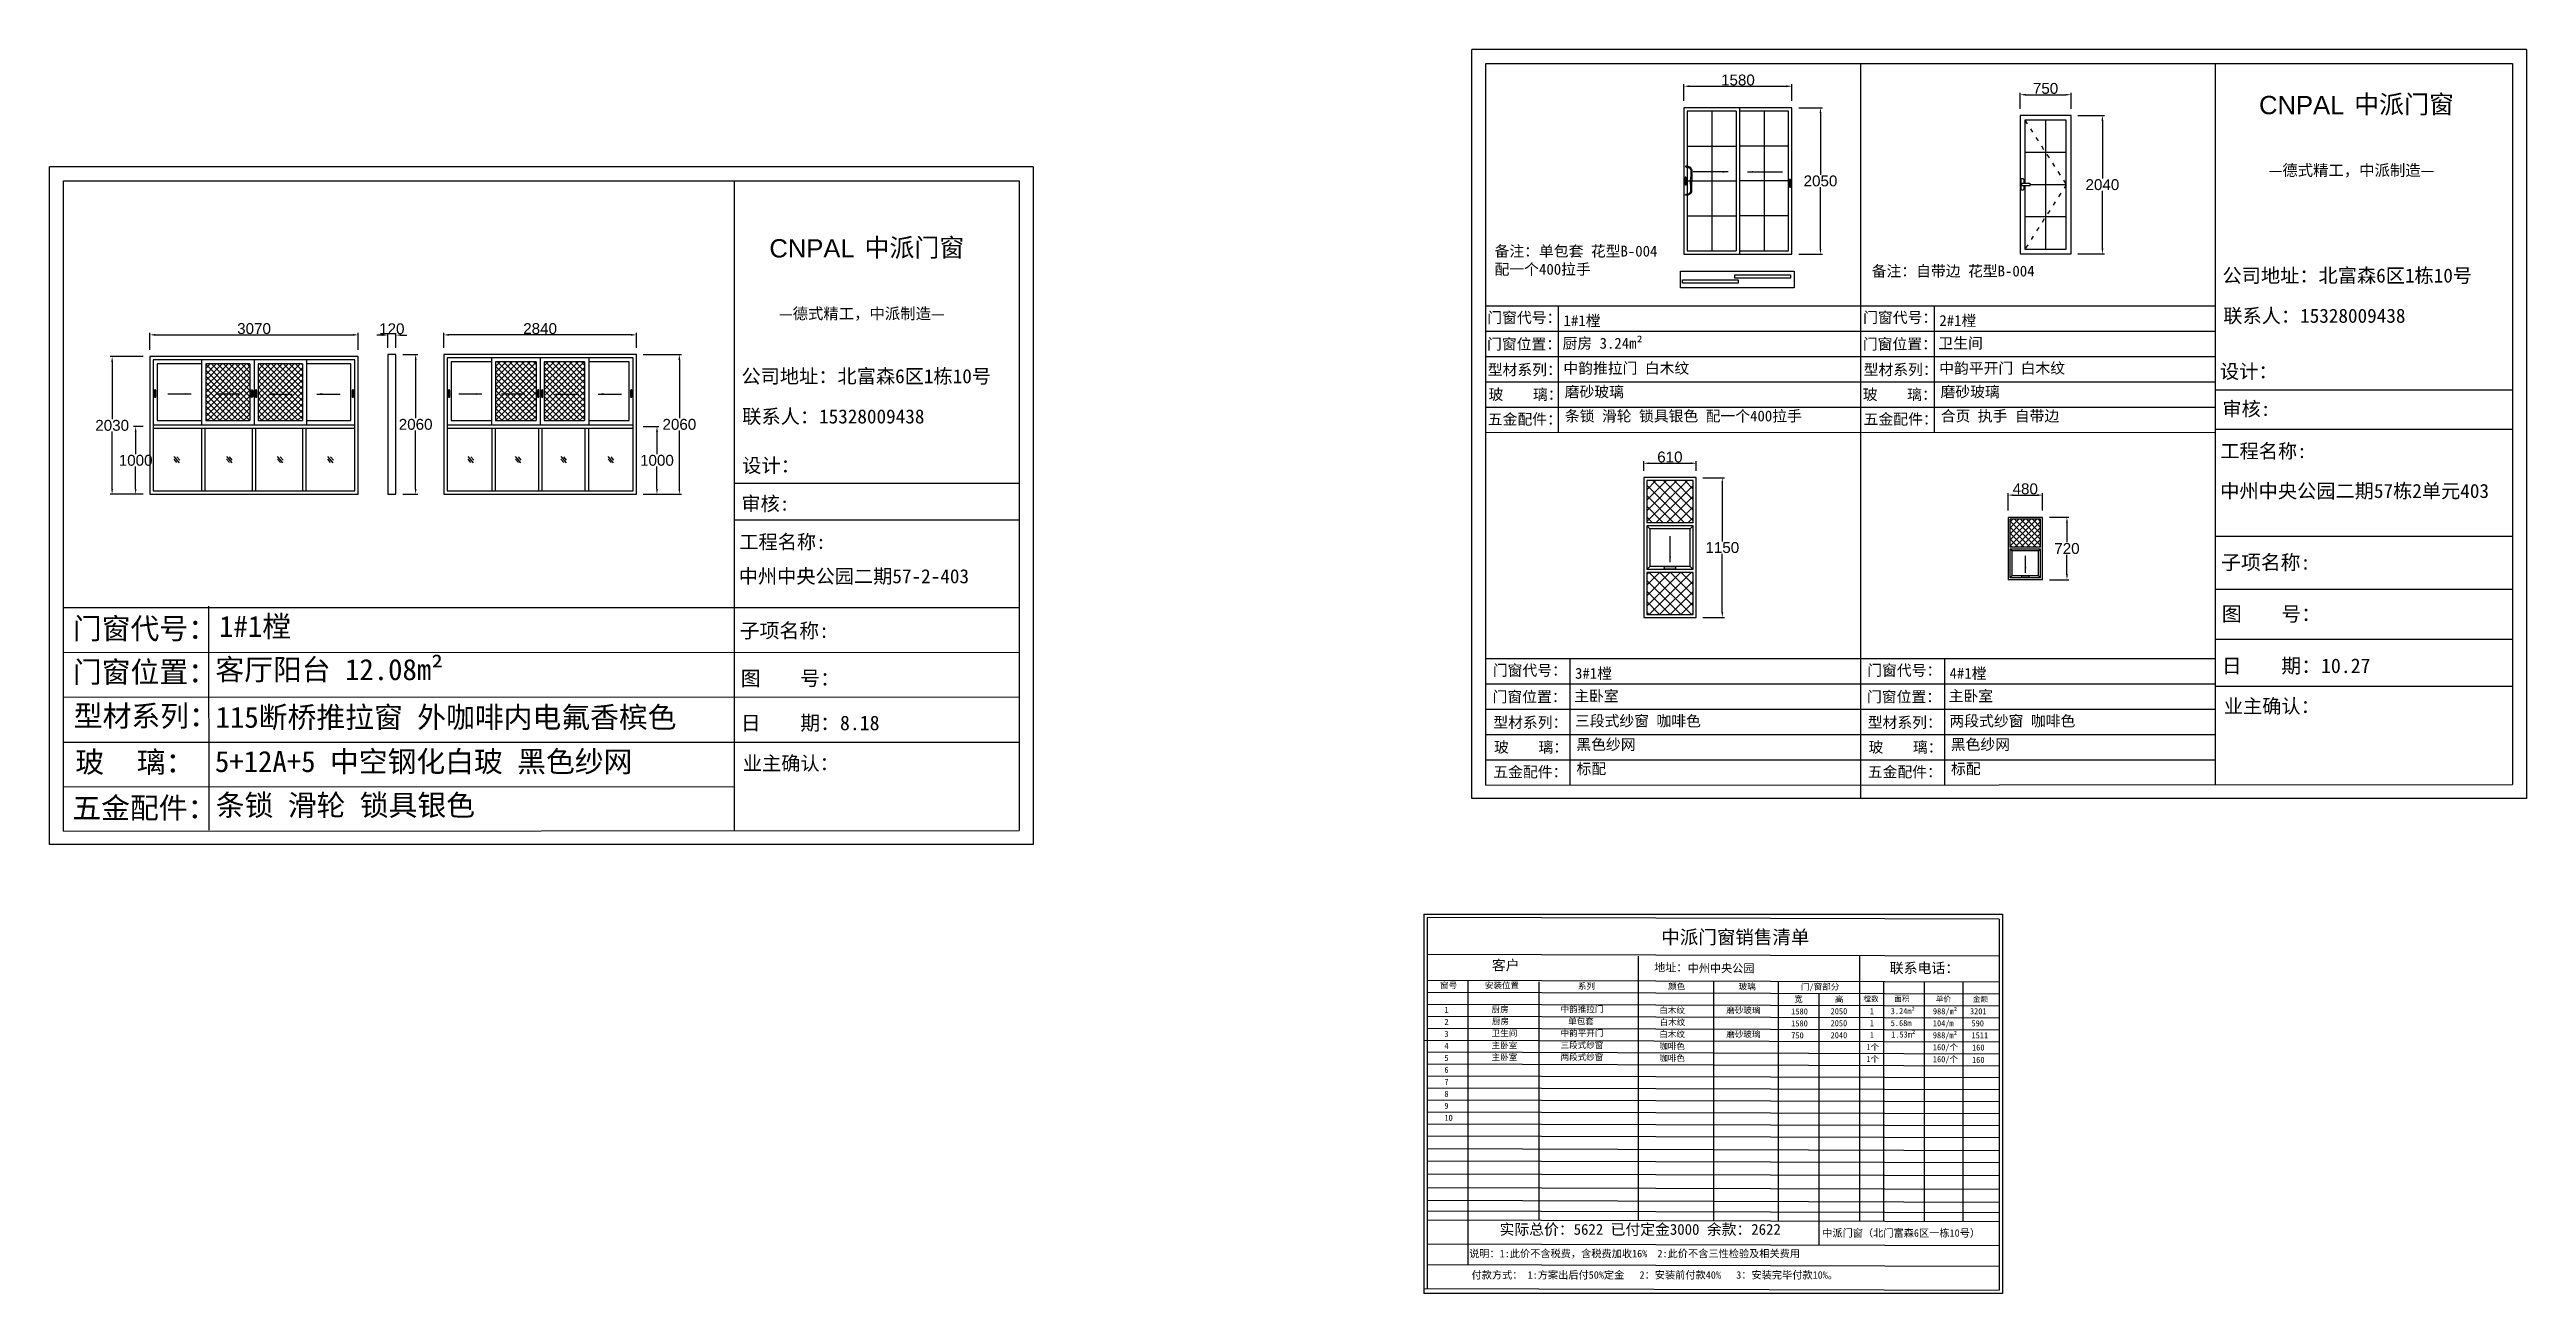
# Model space of a CAD drawing. Header units: inches. Extents: x -138455 to 599497, y -747149 to 13167.
# Drawn here: x 541178 to 577659, y -301930 to -283601 of the extents above; entities that cross this region are included whole.
import ezdxf

# ---------------------------------------------------------------- set-up
doc = ezdxf.new("R2010")
doc.units = ezdxf.units.IN
doc.header["$MEASUREMENT"] = 0
doc.header["$PDMODE"] = 35
doc.header["$PDSIZE"] = -3
doc.linetypes.add('ACAD_ISO03W100', pattern=[30, 12, -18])
doc.layers.add('0 @ 1', color=7, linetype='Continuous')
doc.styles.add('Annotative', font='arialbd.ttf')
doc.styles.add('MtXpl_', font='')
doc.styles.add('MtXpl__1', font='')
doc.styles.get("Standard").update_dxf_attribs({"font": 'arial.ttf'})
doc.styles.get('MtXpl_').set_extended_font_data('SimSun')
doc.styles.get('MtXpl__1').set_extended_font_data('SimSun', bold=True)
doc.dimstyles.get("Standard").update_dxf_attribs({"dimtxt": 80, "dimasz": 70, "dimexe": 40, "dimexo": 80, "dimgap": 0, "dimtad": 1, "dimtih": 1, "dimtoh": 1, "dimdec": 0, "dimzin": 0, "dimdsep": 46, "dimtxsty": 'Standard', "dimcen": 0.09, "dimadec": 0, "dimazin": 0, "dimtfac": 1, "dimtdec": 0, "dimtofl": 0, "dimtmove": 0, "dimatfit": 3, "dimfxl": 0, "dimtolj": 1, "dimtzin": 0, "dimarcsym": 0})
pattern_1 = [(45, (67713.98, 3942.776), (-44.194174, 44.194174), []), (135, (67713.98, 3942.776), (-44.194174, -44.194174), [])]

msp = doc.modelspace()

# ---------------------------------------------------------------- texts
for p in [(573720.5, -284554.2), (551780, -286665.4)]:
    msp.add_text('CNPAL', height=269.64).set_placement(p)
for s, height, style, p in [('中派门窗', 269.64, 'MtXpl_', (575120.6, -284543.1)), ('—德式精工，中派制造—', 165.935, 'MtXpl_', (573861.6, -285463.2)), ('中派门窗', 269.64, 'MtXpl_', (553180.1, -286654.3)), ('公司地址：北富森6区1栋10号', 207.419, 'MtXpl_', (573181.8, -287034.9)), ('—德式精工，中派制造—', 165.935, 'MtXpl_', (551921, -287574.4)), ('门窗代号：', 160, 'MtXpl__1', (562353.5, -287631)), ('门窗代号：', 160, 'MtXpl__1', (567888.9, -287629.7)), ('联系人：15328009438', 207.419, 'MtXpl_', (573193.1, -287627.9)), ('厨房 3.24m²', 160, 'MtXpl__1', (563462.1, -288009.5)), ('1#1樘', 160, 'MtXpl__1', (563476.5, -287675.8)), ('卫生间', 160, 'MtXpl__1', (568997.5, -288008.1)), ('2#1樘', 160, 'MtXpl__1', (569011.9, -287674.5)), ('门窗位置：', 160, 'MtXpl__1', (562349.7, -288021.3)), ('门窗位置：', 160, 'MtXpl__1', (567885.1, -288020)), ('公司地址：北富森6区1栋10号', 207.419, 'MtXpl_', (551368.5, -288518.2)), ('型材系列：', 160, 'MtXpl__1', (562360.8, -288398.8)), ('型材系列：', 160, 'MtXpl__1', (567896.2, -288397.5)), ('设计：', 207.42, 'MtXpl_', (573144.5, -288447.8)), ('联系人：15328009438', 207.419, 'MtXpl_', (551379.8, -289111.1)), ('玻    璃：', 160, 'MtXpl__1', (562372.3, -288763.2)), ('玻    璃：', 160, 'MtXpl__1', (567884.2, -288764.2)), ('审核:', 207.42, 'MtXpl_', (573180.2, -289000.2)), ('五金配件：', 160, 'MtXpl__1', (562361.2, -289128)), ('五金配件：', 160, 'MtXpl__1', (567896.6, -289126.7)), ('设计：', 207.42, 'MtXpl_', (551380.1, -289833.4)), ('工程名称:', 207.42, 'MtXpl_', (573149.7, -289621.4)), ('中州中央公园二期57栋2单元403', 207.419, 'MtXpl_', (573148.3, -290209)), ('审核:', 207.42, 'MtXpl_', (551366.9, -290395.8)), ('工程名称:', 207.42, 'MtXpl_', (551336.6, -290959.9)), ('子项名称:', 214.34, 'MtXpl_', (573161.7, -291264)), ('中州中央公园二期57-2-403', 207.419, 'MtXpl_', (551328, -291465.7)), ('图    号：', 214.34, 'MtXpl_', (573171.9, -292024)), ('子项名称:', 214.34, 'MtXpl_', (551343.2, -292271)), ('日    期：10.27', 214.336, 'MtXpl_', (573172.6, -292788.4)), ('图    号：', 214.34, 'MtXpl_', (551358.6, -292973.9)), ('门窗代号：', 160, 'MtXpl__1', (562434.7, -292827.8)), ('3#1樘', 160, 'MtXpl__1', (563645.8, -292872.6)), ('门窗代号：', 160, 'MtXpl__1', (567949.7, -292827.8)), ('4#1樘', 160, 'MtXpl__1', (569160.8, -292872.6)), ('门窗位置：', 160, 'MtXpl__1', (562430.9, -293218.2)), ('主卧室', 160, 'MtXpl__1', (563633.4, -293206.3)), ('门窗位置：', 160, 'MtXpl__1', (567945.9, -293218.2)), ('主卧室', 160, 'MtXpl__1', (569148.5, -293206.3)), ('业主确认：', 207.42, 'MtXpl_', (573201.4, -293379.7)), ('日    期：8.18', 214.336, 'MtXpl_', (551359.3, -293630.5)), ('型材系列：', 160, 'MtXpl__1', (562442, -293595.7)), ('型材系列：', 160, 'MtXpl__1', (567957, -293595.7)), ('业主确认：', 207.42, 'MtXpl_', (551388.1, -294221.8)), ('玻    璃：', 160, 'MtXpl__1', (562453.5, -293960.1)), ('玻    璃：', 160, 'MtXpl__1', (567968.5, -293960.1)), ('五金配件：', 160, 'MtXpl__1', (562442.4, -294324.9)), ('五金配件：', 160, 'MtXpl__1', (567957.4, -294324.9))]:
    msp.add_text(s, height=height, dxfattribs=dict(style=style)).set_placement(p)
at = {"char_height": 160, "attachment_point": 1, "style": 'MtXpl__1'}
for s, width, insert in [('备注：单包套 花型B-004\\P配一个400拉手', 3710.018, (562460.5, -286491.9)), ('备注：自带边 花型B-004', 3710.018, (568014.8, -286785.3)), ('中韵推拉门 白木纹', 3710.018, (563473.3, -288216.7)), ('中韵平开门 白木纹', 3710.018, (569008.7, -288216.7)), ('磨砂玻璃', 2728, (563493.3, -288563.7)), ('磨砂玻璃', 2728, (569028.7, -288563.7)), ('条锁 滑轮 锁具银色 配一个400拉手', 3710.018, (563496.8, -288920.6)), ('合页 执手 自带边 ', 3710.018, (569032.2, -288920.6)), ('三段式纱窗 咖啡色', 3710.018, (563644.6, -293413.6)), ('两段式纱窗 咖啡色', 3710.018, (569159.7, -293413.6)), ('黑色纱网', 2728, (563664.7, -293760.5)), ('黑色纱网', 2728, (569179.7, -293760.5)), ('标配', 3710.018, (563668.2, -294117.5)), ('标配', 3710.018, (569183.2, -294117.5))]:
    msp.add_mtext_dynamic_manual_height_columns(s, width=width, gutter_width=903.5, heights=[0], dxfattribs=dict(at, insert=insert))
at = {"layer": '0 @ 1', "style": 'Annotative'}
for s, height, p in [('门窗代号：', 311.13, (541521.3, -292287.5)), ('门窗位置：', 311.13, (541521.3, -292928.5)), ('型材系列：', 311.13, (541534.4, -293576)), ('玻    璃：', 311.13, (541556.1, -294254.9)), ('五金配件：', 311.13, (541513.6, -294931.4)), ('中州中央公园', 120, (565305.4, -297198.5))]:
    msp.add_text(s, height=height, dxfattribs=at).set_placement(p)
at = {"layer": '0 @ 1', "attachment_point": 1, "style": 'Annotative'}
for s, width, heights, insert, char_height in [('{\\fSimSun|b1|i0|c134|p2;1#1樘}', 4396.385, [0], (543675.7, -291944.7), 311.128), ('{\\fSimSun|b1|i0|c134|p2;客厅阳台 12.08m²}', 4396.385, [0], (543620.2, -292581.5), 311.128), ('{\\fSimSun|b1|i0|c134|p2;115断桥推拉窗 外咖啡内电氟香槟色}', 9006.576, [0], (543624.1, -293283.8), 311.128), ('{\\fSimSun|b1|i0|c134|p2;5+12A+5 中空钢化白玻 黑色纱网}', 7839.588, [0], (543614.2, -293936.3), 311.128), ('{\\fSimSun|b1|i0|c134|p2;条锁 滑轮 锁具银色 }', 7563.173, [0], (543626.2, -294579.2), 311.128), ('{\\fSimSun|b1|i0|c134|p2;中派门窗销售清单}', 2802.276, [0], (564915.7, -296579.2), 200), ('{\\fSimSun|b1|i0|c134|p2;客户}', 485.592, [0], (562420.4, -297019.2), 150), ('{\\fSimSun|b1|i0|c134|p2;地址：}', 3483.473, [0], (564810.5, -297066), 120), ('{\\fSimSun|b1|i0|c134|p2;联系电话：}', 1409.924, [0], (568281.2, -297059.3), 150), ('{\\fSimSun|b1|i0|c134|p2;窗号}', 485.592, [0], (561657.7, -297345.7), 90), ('{\\fSimSun|b1|i0|c134|p2;安装位置}', 706.927, [0], (562317.5, -297345.1), 90), ('{\\fSimSun|b1|i0|c134|p2;厨房}', 1528.495, [129], (562417.4, -297697.6), 90), ('{\\fSimSun|b1|i0|c134|p2;中韵推拉门}', 1528.495, [129], (563433.7, -297696.7), 90), ('{\\fSimSun|b1|i0|c134|p2;系列}', 485.592, [0], (563688.1, -297358.3), 90), ('{\\fSimSun|b1|i0|c134|p2;颜色}', 485.592, [0], (565017.1, -297359.4), 90), ('{\\fSimSun|b1|i0|c134|p2;玻璃}', 485.592, [0], (566055.9, -297363), 90), ('{\\fSimSun|b1|i0|c134|p2;宽 }', 603.897, [0], (566874.2, -297547.8), 90), ('{\\fSimSun|b1|i0|c134|p2;门/窗部分}', 603.897, [0], (566973.1, -297365.7), 90), ('{\\fSimSun|b1|i0|c134|p2;高 }', 603.897, [0], (567474.2, -297547.8), 90), ('{\\fSimSun|b1|i0|c134|p2;樘数}', 603.897, [0], (567893.1, -297548), 80), ('{\\fSimSun|b1|i0|c134|p2;面积}', 603.897, [0], (568347.5, -297548), 80), ('{\\fSimSun|b1|i0|c134|p2;单价}', 603.897, [0], (568958.5, -297551.7), 80), ('{\\fSimSun|b1|i0|c134|p2;金额}', 603.897, [0], (569505.4, -297553.1), 80), ('{\\fSimSun|b1|i0|c134|p2;2}', 485.592, [0], (561722.1, -297884.5), 90), ('{\\fSimSun|b1|i0|c134|p2;1}', 485.592, [0], (561722.1, -297708), 90), ('{\\fSimSun|b1|i0|c134|p2;卫生间}', 1528.495, [129], (562417.4, -298050.5), 90), ('{\\fSimSun|b1|i0|c134|p2;厨房}', 1528.495, [129], (562422.6, -297874.1), 90), ('{\\fSimSun|b1|i0|c134|p2;中韵平开门}', 1528.495, [129], (563433.7, -298049.6), 90), ('{\\fSimSun|b1|i0|c134|p2;单包套}', 1528.495, [129], (563544.8, -297876.7), 90), ('{\\fSimSun|b1|i0|c134|p2;白木纹}', 1460.301, [0], (564886.7, -297712.7), 90), ('{\\fSimSun|b1|i0|c134|p2;白木纹}', 1460.301, [0], (564891.9, -297889.2), 90), ('{\\fSimSun|b1|i0|c134|p2;  磨砂玻璃}', 1460.301, [0], (565750.3, -297712.3), 90), ('{\\fSimSun|b1|i0|c134|p2;1580}', 1460.301, [0], (566829.6, -297905.5), 90), ('{\\fSimSun|b1|i0|c134|p2;1580}', 1460.301, [0], (566830.2, -297729.1), 90), ('{\\fSimSun|b1|i0|c134|p2;2050}', 1460.301, [0], (567409.7, -297903), 90), ('{\\fSimSun|b1|i0|c134|p2;2050}', 1460.301, [0], (567410.3, -297726.5), 90), ('{\\fSimSun|b1|i0|c134|p2;1}', 102.542, [0], (567988.4, -297901.7), 90), ('{\\fSimSun|b1|i0|c134|p2;1}', 102.542, [0], (567988.9, -297725.2), 90), ('{\\fSimSun|b1|i0|c134|p2;3.24m²}', 1460.301, [0], (568295.4, -297724.2), 90), ('{\\fSimSun|b1|i0|c134|p2;5.68m}', 1460.301, [0], (568295.4, -297900.7), 90), ('{\\fSimSun|b1|i0|c134|p2;988/m²}', 1460.301, [0], (568916.8, -297727.1), 90), ('{\\fSimSun|b1|i0|c134|p2;104/m}', 1460.301, [0], (568916.3, -297903.6), 90), ('{\\fSimSun|b1|i0|c134|p2;3201}', 1460.301, [0], (569462.1, -297726.3), 90), ('{\\fSimSun|b1|i0|c134|p2;590}', 1460.301, [0], (569485.2, -297905.1), 90), ('{\\fSimSun|b1|i0|c134|p2;4}', 485.592, [0], (561722.1, -298237.4), 90), ('{\\fSimSun|b1|i0|c134|p2;3}', 485.592, [0], (561722.1, -298060.9), 90), ('{\\fSimSun|b1|i0|c134|p2;主卧室}', 1528.495, [129], (562416.9, -298227.1), 90), ('{\\fSimSun|b1|i0|c134|p2;主卧室}', 1528.495, [129], (562416.9, -298403.5), 90), ('{\\fSimSun|b1|i0|c134|p2;两段式纱窗}', 1528.495, [129], (563433.2, -298402.6), 90), ('{\\fSimSun|b1|i0|c134|p2;三段式纱窗}', 1528.495, [129], (563433.2, -298226.2), 90), ('{\\fSimSun|b1|i0|c134|p2;咖啡色}', 1460.301, [0], (564886.2, -298242.2), 90), ('{\\fSimSun|b1|i0|c134|p2;咖啡色}', 1460.301, [0], (564886.2, -298418.6), 90), ('{\\fSimSun|b1|i0|c134|p2;白木纹}', 1460.301, [0], (564886.7, -298065.7), 90), ('{\\fSimSun|b1|i0|c134|p2;  磨砂玻璃}', 1460.301, [0], (565750.3, -298065.2), 90), ('{\\fSimSun|b1|i0|c134|p2;750}', 1460.301, [0], (566830.2, -298082), 90), ('{\\fSimSun|b1|i0|c134|p2;2040}', 1460.301, [0], (567410.3, -298079.4), 90), ('{\\fSimSun|b1|i0|c134|p2;1个}', 542.613, [0], (567937.3, -298254.7), 90), ('{\\fSimSun|b1|i0|c134|p2;1}', 102.542, [0], (567988.9, -298078.2), 90), ('{\\fSimSun|b1|i0|c134|p2;1.53m²}', 1460.301, [0], (568301.2, -298068.7), 90), ('{\\fSimSun|b1|i0|c134|p2;988/m²}', 1460.301, [0], (568915.8, -298080), 90), ('{\\fSimSun|b1|i0|c134|p2;160/个}', 1460.301, [0], (568916.3, -298256.5), 90), ('{\\fSimSun|b1|i0|c134|p2;1511}', 1460.301, [0], (569485.2, -298081.6), 90), ('{\\fSimSun|b1|i0|c134|p2;160}', 1460.301, [0], (569493.3, -298261.2), 90), ('{\\fSimSun|b1|i0|c134|p2;5}', 485.592, [0], (561722.1, -298413.9), 90), ('{\\fSimSun|b1|i0|c134|p2;6}', 485.592, [0], (561722.1, -298590.4), 90), ('{\\fSimSun|b1|i0|c134|p2;7}', 485.592, [0], (561722.1, -298766.8), 90), ('{\\fSimSun|b1|i0|c134|p2;1个}', 542.613, [0], (567937.3, -298431.1), 90), ('{\\fSimSun|b1|i0|c134|p2;160/个}', 1460.301, [0], (568916.3, -298433), 90), ('{\\fSimSun|b1|i0|c134|p2;160}', 1460.301, [0], (569493.3, -298442.7), 90), ('{\\fSimSun|b1|i0|c134|p2;9}', 485.592, [0], (561721, -299119.8), 90), ('{\\fSimSun|b1|i0|c134|p2;8}', 485.592, [0], (561721.6, -298943.3), 90), ('{\\fSimSun|b1|i0|c134|p2;10}', 485.592, [0], (561722.1, -299296.2), 90), ('{\\fSimSun|b1|i0|c134|p2;实际总价：5622 已付定金3000 余款：2622}', 4499.664, [0], (562534.3, -300905.6), 160), ('{\\fSimSun|b1|i0|c134|p2;中派门窗（北门富森6区一栋10号）}', 2734.804, [0], (567286.4, -300984.5), 110), ('{\\fSimSun|b1|i0|c134|p2;说明：1:此价不含税费，含税费加收16%  2:此价不含三性检验及相关费用}', 6113.097, [0], (562085.3, -301287.2), 110), ('{\\fSimSun|b1|i0|c134|p2;付款方式： 1:方案出后付50%定金   2：安装前付款40%   3：安装完毕付款10%。}', 7146.186, [0], (562121.9, -301602.3), 110)]:
    msp.add_mtext_dynamic_manual_height_columns(s, width=width, gutter_width=903.5, heights=heights, dxfattribs=dict(at, insert=insert, char_height=char_height))

# ---------------------------------------------------------------- blocks, each defined once
blk = doc.blocks.new('*D1206')
at = {"color": 0, "lineweight": -2, "transparency": 16777216}
for p, q in [((542555, -288125), (542070, -288125)), ((542100, -288205), (542100, -289048)), ((542100, -290075), (542100, -289231)), ((542555, -290155), (542070, -290155))]:
    blk.add_line(p, q, dxfattribs=at)
at = {"color": 0, "transparency": 16777216}
for points in [[(542086, -288205), (542113, -288205), (542100, -288125)], [(542086, -290075), (542113, -290075), (542100, -290155)]]:
    blk.add_solid(points, dxfattribs=at)
at = {"layer": 'Defpoints', "color": 0, "transparency": 16777216}
for p in [(542655, -288125), (542100, -290155), (542655, -290155)]:
    blk.add_point(p, dxfattribs=at)
at = {"color": 0, "transparency": 16777216, "insert": (542100, -289140), "char_height": 160, "attachment_point": 5}
blk.add_mtext('\\A1;2030', dxfattribs=at)
blk = doc.blocks.new('*D1207')
at = {"color": 0, "lineweight": -2, "transparency": 16777216}
for p, q in [((542655, -288025), (542655, -287776)), ((542735, -287806), (545645, -287806)), ((545725, -288025), (545725, -287776))]:
    blk.add_line(p, q, dxfattribs=at)
at = {"color": 0, "transparency": 16777216}
for points in [[(542735, -287792), (542735, -287819), (542655, -287806)], [(545645, -287792), (545645, -287819), (545725, -287806)]]:
    blk.add_solid(points, dxfattribs=at)
at = {"layer": 'Defpoints', "color": 0, "transparency": 16777216}
for p in [(545725, -287806), (542655, -288125), (545725, -288125)]:
    blk.add_point(p, dxfattribs=at)
at = {"color": 0, "transparency": 16777216, "insert": (544190, -287714), "char_height": 160, "attachment_point": 5}
blk.add_mtext('\\A1;3070', dxfattribs=at)
blk = doc.blocks.new('*D1208')
at = {"color": 0, "lineweight": -2, "transparency": 16777216}
for p, q in [((542555, -289155), (542416, -289155)), ((542446, -289235), (542446, -289563)), ((542446, -290075), (542446, -289746)), ((542555, -290155), (542416, -290155))]:
    blk.add_line(p, q, dxfattribs=at)
at = {"color": 0, "transparency": 16777216}
for points in [[(542433, -289235), (542459, -289235), (542446, -289155)], [(542433, -290075), (542459, -290075), (542446, -290155)]]:
    blk.add_solid(points, dxfattribs=at)
at = {"layer": 'Defpoints', "color": 0, "transparency": 16777216}
for p in [(542655, -289155), (542446, -290155), (542655, -290155)]:
    blk.add_point(p, dxfattribs=at)
at = {"color": 0, "transparency": 16777216, "insert": (542446, -289655), "char_height": 160, "attachment_point": 5}
blk.add_mtext('\\A1;1000', dxfattribs=at)
blk = doc.blocks.new('123as')
at = {"color": 0}
for p, q in [((90189, 51387), (90252, 51462)), ((90194, 51330), (90312, 51470)), ((90251, 51335), (90314, 51410))]:
    blk.add_line(p, q, dxfattribs=at)
blk = doc.blocks.new('123z')
at = {"color": 0}
for points in [[(94078, 52755), (94078, 52755, 0.414214), (94088, 52765), (94088, 52845, 0.414214), (94078, 52855), (94078, 52855, 0.414214), (94068, 52845), (94068, 52765, 0.414214)], [(94078, 52775), (94078, 52775, 0.414214), (94083, 52780), (94083, 52830, 0.414214), (94078, 52835), (94078, 52835, 0.414214), (94073, 52830), (94073, 52780, 0.414214)]]:
    blk.add_lwpolyline(points, format="xyb", close=True, dxfattribs=at)
blk = doc.blocks.new('*D1212')
at = {"color": 0, "lineweight": -2, "transparency": 16777216}
for p, q in [((546379, -288095), (546600, -288095)), ((546570, -288175), (546570, -289033)), ((546570, -290075), (546570, -289216)), ((546379, -290155), (546600, -290155))]:
    blk.add_line(p, q, dxfattribs=at)
at = {"color": 0, "transparency": 16777216}
for points in [[(546557, -288175), (546584, -288175), (546570, -288095)], [(546557, -290075), (546584, -290075), (546570, -290155)]]:
    blk.add_solid(points, dxfattribs=at)
at = {"layer": 'Defpoints', "color": 0, "transparency": 16777216}
for p in [(546279, -288095), (546279, -290155), (546570, -290155)]:
    blk.add_point(p, dxfattribs=at)
at = {"color": 0, "transparency": 16777216, "insert": (546570, -289125), "char_height": 160, "attachment_point": 5}
blk.add_mtext('\\A1;2060', dxfattribs=at)
blk = doc.blocks.new('*D1209')
at = {"color": 0, "lineweight": -2, "transparency": 16777216}
for p, q in [((549923, -288095), (550484, -288095)), ((550454, -288175), (550454, -289033)), ((550454, -290075), (550454, -289216)), ((549923, -290155), (550484, -290155))]:
    blk.add_line(p, q, dxfattribs=at)
at = {"color": 0, "transparency": 16777216}
for points in [[(550440, -288175), (550467, -288175), (550454, -288095)], [(550440, -290075), (550467, -290075), (550454, -290155)]]:
    blk.add_solid(points, dxfattribs=at)
at = {"layer": 'Defpoints', "color": 0, "transparency": 16777216}
for p in [(549823, -288095), (549823, -290155), (550454, -290155)]:
    blk.add_point(p, dxfattribs=at)
at = {"color": 0, "transparency": 16777216, "insert": (550454, -289125), "char_height": 160, "attachment_point": 5}
blk.add_mtext('\\A1;2060', dxfattribs=at)
blk = doc.blocks.new('*D1213')
at = {"color": 0, "lineweight": -2, "transparency": 16777216}
for p, q in [((546079, -287809), (545999, -287809)), ((546159, -287995), (546159, -287779)), ((546279, -287995), (546279, -287779)), ((546359, -287809), (546439, -287809))]:
    blk.add_line(p, q, dxfattribs=at)
at = {"color": 0, "transparency": 16777216}
for points in [[(546079, -287796), (546079, -287822), (546159, -287809)], [(546359, -287796), (546359, -287822), (546279, -287809)]]:
    blk.add_solid(points, dxfattribs=at)
at = {"layer": 'Defpoints', "color": 0, "transparency": 16777216}
for p in [(546279, -287809), (546159, -288095), (546279, -288095)]:
    blk.add_point(p, dxfattribs=at)
at = {"color": 0, "transparency": 16777216, "insert": (546219, -287717), "char_height": 160, "attachment_point": 5}
blk.add_mtext('\\A1;120', dxfattribs=at)
blk = doc.blocks.new('*D1210')
at = {"color": 0, "lineweight": -2, "transparency": 16777216}
for p, q in [((546983, -287995), (546983, -287776)), ((549743, -287806), (547063, -287806)), ((549823, -287995), (549823, -287776))]:
    blk.add_line(p, q, dxfattribs=at)
at = {"color": 0, "transparency": 16777216}
for points in [[(547063, -287792), (547063, -287819), (546983, -287806)], [(549743, -287792), (549743, -287819), (549823, -287806)]]:
    blk.add_solid(points, dxfattribs=at)
at = {"layer": 'Defpoints', "color": 0, "transparency": 16777216}
for p in [(546983, -287806), (546983, -288095), (549823, -288095)]:
    blk.add_point(p, dxfattribs=at)
at = {"color": 0, "transparency": 16777216, "insert": (548403, -287714), "char_height": 160, "attachment_point": 5}
blk.add_mtext('\\A1;2840', dxfattribs=at)
blk = doc.blocks.new('*D1211')
at = {"color": 0, "lineweight": -2, "transparency": 16777216}
for p, q in [((549923, -289155), (550154, -289155)), ((550124, -289235), (550124, -289563)), ((550124, -290075), (550124, -289746)), ((549923, -290155), (550154, -290155))]:
    blk.add_line(p, q, dxfattribs=at)
at = {"color": 0, "transparency": 16777216}
for points in [[(550111, -289235), (550138, -289235), (550124, -289155)], [(550111, -290075), (550138, -290075), (550124, -290155)]]:
    blk.add_solid(points, dxfattribs=at)
at = {"layer": 'Defpoints', "color": 0, "transparency": 16777216}
for p in [(549823, -289155), (549823, -290155), (550124, -290155)]:
    blk.add_point(p, dxfattribs=at)
at = {"color": 0, "transparency": 16777216, "insert": (550124, -289655), "char_height": 160, "attachment_point": 5}
blk.add_mtext('\\A1;1000', dxfattribs=at)
blk = doc.blocks.new('*D2047')
at = {"color": 0, "lineweight": -2, "transparency": 16777216}
for p, q in [((565250, -284358), (565250, -284112)), ((565330, -284142), (566760, -284142)), ((566840, -284358), (566840, -284112))]:
    blk.add_line(p, q, dxfattribs=at)
at = {"color": 0, "transparency": 16777216}
for points in [[(565330, -284129), (565330, -284156), (565250, -284142)], [(566760, -284129), (566760, -284156), (566840, -284142)]]:
    blk.add_solid(points, dxfattribs=at)
at = {"layer": 'Defpoints', "color": 0, "transparency": 16777216}
for p in [(566840, -284142), (565250, -284458), (566840, -284458)]:
    blk.add_point(p, dxfattribs=at)
at = {"color": 0, "transparency": 16777216, "insert": (566045, -284051), "char_height": 160, "attachment_point": 5}
blk.add_mtext('\\A1;1580', dxfattribs=at)
blk = doc.blocks.new('*D2048')
at = {"color": 0, "lineweight": -2, "transparency": 16777216}
for p, q in [((566940, -284458), (567291, -284458)), ((567261, -284538), (567261, -285447)), ((567261, -286538), (567261, -285630)), ((566940, -286618), (567291, -286618))]:
    blk.add_line(p, q, dxfattribs=at)
at = {"color": 0, "transparency": 16777216}
for points in [[(567248, -284538), (567274, -284538), (567261, -284458)], [(567248, -286538), (567274, -286538), (567261, -286618)]]:
    blk.add_solid(points, dxfattribs=at)
at = {"layer": 'Defpoints', "color": 0, "transparency": 16777216}
for p in [(566840, -284458), (566840, -286618), (567261, -286618)]:
    blk.add_point(p, dxfattribs=at)
at = {"color": 0, "transparency": 16777216, "insert": (567261, -285538), "char_height": 160, "attachment_point": 5}
blk.add_mtext('\\A1;2050', dxfattribs=at)
blk = doc.blocks.new('123hhh')
for centre, radius, start, end in [((280724, -83285), 15, 176.7622, 183.2378), ((280706, -83231), 10, 16.4502, 30.1514), ((280706, -83339), 10, 329.8486, 343.5498)]:
    blk.add_arc(centre, radius, start, end)
for points, knots in [([(280692, -83211), (280689, -83211), (280685, -83210), (280685, -83215), (280690, -83217), (280696, -83217), (280704, -83219), (280711, -83226), (280713, -83239), (280712, -83254), (280711, -83268), (280709, -83277), (280709, -83282), (280709, -83284)], [0, 0, 0, 0, 6.082763, 8.582763, 11.318747, 19.461781, 26.725965, 36.438119, 46.233865, 64.642794, 80.276332, 88.205882, 94.390611, 94.390611, 94.390611, 94.390611]), ([(280715, -83226), (280712, -83222), (280707, -83214), (280697, -83212), (280692, -83211)], [0.93741, 0.93741, 0.93741, 0.93741, 13.606526, 29.417915, 29.417915, 29.417915, 29.417915]), ([(280692, -83359), (280689, -83359), (280685, -83360), (280685, -83355), (280690, -83353), (280696, -83353), (280704, -83351), (280711, -83344), (280713, -83331), (280712, -83316), (280711, -83302), (280709, -83293), (280709, -83288), (280709, -83286)], [0, 0, 0, 0, 6.082763, 8.582763, 11.318747, 19.461781, 26.725965, 36.438119, 46.233865, 64.642794, 80.276332, 88.205882, 94.390611, 94.390611, 94.390611, 94.390611]), ([(280716, -83229), (280716, -83230), (280717, -83234), (280717, -83249), (280717, -83266), (280717, -83280), (280717, -83285)], [1.197256, 1.197256, 1.197256, 1.197256, 5.358743, 14.155697, 44.084834, 57.684594, 57.684594, 57.684594, 57.684594]), ([(280716, -83341), (280716, -83340), (280717, -83336), (280717, -83321), (280717, -83304), (280717, -83290), (280717, -83285)], [1.197256, 1.197256, 1.197256, 1.197256, 5.358743, 14.155697, 44.084834, 57.684594, 57.684594, 57.684594, 57.684594]), ([(280715, -83344), (280712, -83348), (280707, -83356), (280697, -83358), (280692, -83359)], [0.93741, 0.93741, 0.93741, 0.93741, 13.606526, 29.417915, 29.417915, 29.417915, 29.417915])]:
    blk.add_open_spline(points, degree=3, knots=knots)
blk = doc.blocks.new('*D2049')
at = {"color": 0, "lineweight": -2, "transparency": 16777216}
for p, q in [((570201, -284473), (570201, -284237)), ((570281, -284267), (570871, -284267)), ((570951, -284473), (570951, -284237))]:
    blk.add_line(p, q, dxfattribs=at)
at = {"color": 0, "transparency": 16777216}
for points in [[(570281, -284254), (570281, -284280), (570201, -284267)], [(570871, -284254), (570871, -284280), (570951, -284267)]]:
    blk.add_solid(points, dxfattribs=at)
at = {"layer": 'Defpoints', "color": 0, "transparency": 16777216}
for p in [(570951, -284267), (570201, -284573), (570951, -284573)]:
    blk.add_point(p, dxfattribs=at)
at = {"color": 0, "transparency": 16777216, "insert": (570576, -284175), "char_height": 160, "attachment_point": 5}
blk.add_mtext('\\A1;750', dxfattribs=at)
blk = doc.blocks.new('*D2050')
at = {"color": 0, "lineweight": -2, "transparency": 16777216}
for p, q in [((571051, -284573), (571443, -284573)), ((571413, -284653), (571413, -285502)), ((571413, -286533), (571413, -285685)), ((571051, -286613), (571443, -286613))]:
    blk.add_line(p, q, dxfattribs=at)
at = {"color": 0, "transparency": 16777216}
for points in [[(571400, -284653), (571427, -284653), (571413, -284573)], [(571400, -286533), (571427, -286533), (571413, -286613)]]:
    blk.add_solid(points, dxfattribs=at)
at = {"layer": 'Defpoints', "color": 0, "transparency": 16777216}
for p in [(570951, -284573), (570951, -286613), (571413, -286613)]:
    blk.add_point(p, dxfattribs=at)
at = {"color": 0, "transparency": 16777216, "insert": (571413, -285593), "char_height": 160, "attachment_point": 5}
blk.add_mtext('\\A1;2040', dxfattribs=at)
blk = doc.blocks.new('*D2051')
at = {"color": 0, "lineweight": -2, "transparency": 16777216}
for p, q in [((564657, -289810), (564657, -289668)), ((564737, -289698), (565350, -289698)), ((565430, -289810), (565430, -289668))]:
    blk.add_line(p, q, dxfattribs=at)
at = {"color": 0, "transparency": 16777216}
for points in [[(564737, -289684), (564737, -289711), (564657, -289698)], [(565350, -289684), (565350, -289711), (565430, -289698)]]:
    blk.add_solid(points, dxfattribs=at)
at = {"layer": 'Defpoints', "color": 0, "transparency": 16777216}
for p in [(564657, -289910), (565430, -289698), (565430, -289910)]:
    blk.add_point(p, dxfattribs=at)
at = {"color": 0, "transparency": 16777216, "insert": (565043, -289606), "char_height": 160, "attachment_point": 5}
blk.add_mtext('\\A1;610', dxfattribs=at)
blk = doc.blocks.new('*D2052')
at = {"color": 0, "lineweight": -2, "transparency": 16777216}
for p, q in [((565530, -289910), (565845, -289910)), ((565815, -289990), (565815, -290849)), ((565815, -291891), (565815, -291032)), ((565530, -291971), (565845, -291971))]:
    blk.add_line(p, q, dxfattribs=at)
at = {"color": 0, "transparency": 16777216}
for points in [[(565802, -289990), (565828, -289990), (565815, -289910)], [(565802, -291891), (565828, -291891), (565815, -291971)]]:
    blk.add_solid(points, dxfattribs=at)
at = {"layer": 'Defpoints', "color": 0, "transparency": 16777216}
for p in [(565430, -289910), (565430, -291971), (565815, -291971)]:
    blk.add_point(p, dxfattribs=at)
at = {"color": 0, "transparency": 16777216, "insert": (565815, -290940), "char_height": 160, "attachment_point": 5}
blk.add_mtext('\\A1;1150', dxfattribs=at)
blk = doc.blocks.new('*D2053')
at = {"color": 0, "lineweight": -2, "transparency": 16777216}
for p, q in [((570023, -290394), (570023, -290137)), ((570103, -290167), (570452, -290167)), ((570532, -290394), (570532, -290137))]:
    blk.add_line(p, q, dxfattribs=at)
at = {"color": 0, "transparency": 16777216}
for points in [[(570103, -290153), (570103, -290180), (570023, -290167)], [(570452, -290153), (570452, -290180), (570532, -290167)]]:
    blk.add_solid(points, dxfattribs=at)
at = {"layer": 'Defpoints', "color": 0, "transparency": 16777216}
for p in [(570532, -290167), (570023, -290494), (570532, -290494)]:
    blk.add_point(p, dxfattribs=at)
at = {"color": 0, "transparency": 16777216, "insert": (570277, -290075), "char_height": 160, "width": 353.83, "attachment_point": 5}
blk.add_mtext('\\A1;480', dxfattribs=at)
blk = doc.blocks.new('*D2054')
at = {"color": 0, "lineweight": -2, "transparency": 16777216}
for p, q in [((570632, -290494), (570921, -290494)), ((570891, -290574), (570891, -290862)), ((570891, -291333), (570891, -291045)), ((570632, -291413), (570921, -291413))]:
    blk.add_line(p, q, dxfattribs=at)
at = {"color": 0, "transparency": 16777216}
for points in [[(570878, -290574), (570905, -290574), (570891, -290494)], [(570878, -291333), (570905, -291333), (570891, -291413)]]:
    blk.add_solid(points, dxfattribs=at)
at = {"layer": 'Defpoints', "color": 0, "transparency": 16777216}
for p in [(570532, -290494), (570532, -291413), (570891, -291413)]:
    blk.add_point(p, dxfattribs=at)
at = {"color": 0, "transparency": 16777216, "insert": (570891, -290954), "char_height": 160, "attachment_point": 5}
blk.add_mtext('\\A1;720', dxfattribs=at)

# ---------------------------------------------------------------- dimensions: what is measured, and where the dimension line sits
for base, p1, p2, text, picture, middle in [((566839.6, -284142.3), (565249.6, -284458.3), (566839.6, -284458.3), '1580', '*D2047', (566044.6, -284050.6)), ((565429.9, -289697.7), (564656.9, -289909.7), (565429.9, -289909.7), '610', '*D2051', (565043.4, -289606)), ((570531.6, -290166.8), (570022.9, -290494.3), (570531.6, -290494.3), '480', '*D2053', (570277.2, -290075.1))]:
    dim = msp.add_linear_dim(base=base, p1=p1, p2=p2, text=text, dimstyle='Standard', override={"dimtxt": 160, "dimasz": 80, "dimexe": 30, "dimexo": 100, "dimgap": 10, "dimfxl": 100})
    dim.commit()
    dim.dimension.update_dxf_attribs({"geometry": picture, "text_midpoint": middle})
for base, p1, p2, override, picture, middle in [((570951.1, -284267), (570201.1, -284573.3), (570951.1, -284573.3), {"dimtxt": 160, "dimasz": 80, "dimexe": 30, "dimexo": 100, "dimgap": 10, "dimfxl": 100}, '*D2049', (570576.1, -284175.3)), ((545724.9, -287805.7), (542654.9, -288124.7), (545724.9, -288124.7), {"dimtxt": 160, "dimasz": 80, "dimexe": 30, "dimexo": 100, "dimgap": 10}, '*D1207', (544189.9, -287713.9)), ((546983.4, -287805.7), (549823.4, -288094.7), (546983.4, -288094.7), {"dimtxt": 160, "dimasz": 80, "dimexe": 30, "dimexo": 100, "dimgap": 10}, '*D1210', (548403.4, -287714))]:
    dim = msp.add_linear_dim(base=base, p1=p1, p2=p2, dimstyle='Standard', override=override)
    dim.commit()
    dim.dimension.update_dxf_attribs({"geometry": picture, "text_midpoint": middle})
for base, p1, p2, text, picture, middle in [((567261.1, -286618.3), (566839.6, -284458.3), (566839.6, -286618.3), '2050', '*D2048', (567261.1, -285538.3)), ((565815.1, -291971.1), (565429.9, -289909.7), (565429.9, -291971.1), '1150', '*D2052', (565815.1, -290940.4)), ((570891.3, -291413.2), (570531.6, -290494.3), (570531.6, -291413.2), '720', '*D2054', (570891.3, -290953.8))]:
    dim = msp.add_linear_dim(base=base, p1=p1, p2=p2, angle=90, text=text, dimstyle='Standard', override={"dimtxt": 160, "dimasz": 80, "dimexe": 30, "dimexo": 100, "dimgap": 10, "dimfxl": 100})
    dim.commit()
    dim.dimension.update_dxf_attribs({"geometry": picture, "text_midpoint": middle})
for base, p1, p2, override, picture, middle in [((571413.3, -286613.3), (570951.1, -284573.3), (570951.1, -286613.3), {"dimtxt": 160, "dimasz": 80, "dimexe": 30, "dimexo": 100, "dimgap": 10, "dimfxl": 100}, '*D2050', (571413.3, -285593.3)), ((550453.7, -290154.7), (549823.4, -288094.7), (549823.4, -290154.7), {"dimtxt": 160, "dimasz": 80, "dimexe": 30, "dimexo": 100, "dimgap": 10}, '*D1209', (550453.7, -289124.7)), ((542445.9, -290154.7), (542654.9, -289154.7), (542654.9, -290154.7), {"dimtxt": 160, "dimasz": 80, "dimexe": 30, "dimexo": 100, "dimgap": 10}, '*D1208', (542445.9, -289654.7)), ((550124.4, -290154.7), (549823.4, -289154.7), (549823.4, -290154.7), {"dimtxt": 160, "dimasz": 80, "dimexe": 30, "dimexo": 100, "dimgap": 10}, '*D1211', (550124.4, -289654.7))]:
    dim = msp.add_linear_dim(base=base, p1=p1, p2=p2, angle=90, dimstyle='Standard', override=override)
    dim.commit()
    dim.dimension.update_dxf_attribs({"geometry": picture, "text_midpoint": middle})
dim = msp.add_linear_dim(base=(546278.8, -287809), p1=(546158.8, -288094.7), p2=(546278.8, -288094.7), dimstyle='Standard', override={"dimtxt": 160, "dimasz": 80, "dimexe": 30, "dimexo": 100, "dimgap": 10})
dim.commit()
dim.dimension.update_dxf_attribs({"geometry": '*D1213', "text_midpoint": (546218.8, -287809), "dimtype": 160})
for base, p1, p2, picture, middle in [((542099.6, -290154.7), (542654.9, -288124.7), (542654.9, -290154.7), '*D1206', (542099.6, -289139.7)), ((546570.3, -290154.7), (546278.8, -288094.7), (546278.8, -290154.7), '*D1212', (546570.3, -289124.7))]:
    dim = msp.add_linear_dim(base=base, p1=p1, p2=p2, angle=90, dimstyle='Standard', override={"dimtxt": 160, "dimasz": 80, "dimexe": 30, "dimexo": 100, "dimgap": 10})
    dim.commit()
    dim.dimension.update_dxf_attribs({"geometry": picture, "text_midpoint": middle, "dimtype": 160})

# ---------------------------------------------------------------- hatches: boundary and pattern name
h = msp.add_hatch()
h.set_pattern_fill('ANSI37', color=256, scale=500)
h.set_pattern_definition(pattern_1)
h.paths.add_polyline_path([(543477.4, -288234.7), (543477.4, -289069.7), (544129.9, -289069.7), (544129.9, -288234.7)])
h.paths.add_polyline_path([(544249.9, -288234.7), (544249.9, -289069.7), (544902.4, -289069.7), (544902.4, -288234.7)])
h = msp.add_hatch()
h.set_pattern_fill('ANSI37', color=256, scale=500)
h.set_pattern_definition(pattern_1)
h.paths.add_polyline_path([(548343.4, -288204.7), (547748.4, -288204.7), (547748.4, -289069.7), (548343.4, -289069.7)])
h.paths.add_polyline_path([(548463.4, -289069.7), (549058.4, -289069.7), (549058.4, -288204.7), (548463.4, -288204.7)])
h = msp.add_hatch()
h.set_pattern_fill('ANSI37', color=256, scale=883.434709)
h.set_pattern_definition([(45, (365227.3, -98353.49), (-78.085334, 78.085334), []), (135, (365227.3, -98353.49), (-78.085334, -78.085334), [])])
h.paths.add_polyline_path([(565385.8, -289953.9), (564701.1, -289953.9), (564701.1, -290574.8), (565385.8, -290574.8)])
h.paths.add_polyline_path([(565385.8, -291926.9), (565385.8, -291306.1), (564701.1, -291306.1), (564701.1, -291926.9)])
h = msp.add_hatch()
h.set_pattern_fill('ANSI37', color=256, scale=500)
h.set_pattern_definition([(45, (0, -243.144), (-44.194174, 44.194174), []), (135, (0, -243.144), (-44.194174, -44.194174), [])])
h.paths.add_polyline_path([(570051.9, -290523.4), (570051.9, -290932), (570502.5, -290932), (570502.5, -290523.4)])

# ---------------------------------------------------------------- linework, layer by layer
for p, q in [((577658.8, -283601.2), (562126.3, -283601.2)), ((562126.3, -294638.2), (562126.3, -283601.2)), ((562333.7, -283807.9), (577452.1, -283807.9)), ((562333.7, -294442.5), (562333.7, -283807.9)), ((567848.5, -283807.9), (567848.5, -294638.2)), ((573073.9, -283807.9), (573073.9, -294431.6)), ((577452.1, -283807.9), (577452.1, -294430.9)), ((577658.8, -283601.2), (577658.8, -294638.2)), ((566019.6, -284508.3), (565299.6, -284508.3)), ((565299.6, -284508.3), (565299.6, -286568.3)), ((565659.6, -284508.3), (565659.6, -286568.3)), ((566019.6, -284508.3), (566019.6, -286568.3)), ((566069.6, -284458.3), (566069.6, -286618.3)), ((566429.6, -284508.3), (566429.6, -286568.3)), ((570881.1, -284643.3), (570271.1, -284643.3)), ((570271.1, -284643.3), (570271.1, -285572.7)), ((570576.1, -284643.3), (570576.1, -286543.3)), ((570881.1, -286543.3), (570881.1, -284643.3)), ((565299.6, -285023.3), (566019.6, -285023.3)), ((566789.6, -285023.3), (566069.6, -285023.3)), ((570881.1, -285118.3), (570271.1, -285118.3)), ((555663.6, -285327.6), (541177.8, -285327.6)), ((541177.8, -295313.7), (541177.8, -285327.6)), ((541385.2, -285534.3), (555456.8, -285534.3)), ((541385.2, -295118), (541385.2, -285534.3)), ((551260.6, -285534.3), (551260.6, -295107.1)), ((555456.8, -285534.3), (555456.8, -295106.4)), ((555663.6, -285327.6), (555663.6, -295313.7)), ((565299.6, -285538.3), (566019.6, -285538.3)), ((566789.6, -285538.3), (566069.6, -285538.3)), ((570271.1, -285611.8), (570271.1, -286543.3)), ((570881.1, -285593.3), (570343.8, -285593.3)), ((565299.6, -286053.3), (566019.6, -286053.3)), ((566789.6, -286053.3), (566069.6, -286053.3)), ((570881.1, -286068.3), (570271.1, -286068.3)), ((565299.6, -286568.3), (566019.6, -286568.3)), ((570271.1, -286543.3), (570881.1, -286543.3)), ((562333.3, -287379.5), (573073.9, -287379.5)), ((563399.8, -287372.6), (563399.8, -289238.2)), ((568935.2, -287371.3), (568935.2, -289236.9)), ((562333.3, -287752.6), (573073.9, -287752.6)), ((545724.9, -288124.7), (542654.9, -288124.7)), ((542654.9, -288124.7), (542654.9, -290154.7)), ((545674.9, -288174.7), (542704.9, -288174.7)), ((542704.9, -288174.7), (542704.9, -290104.7)), ((543417.4, -288174.7), (543417.4, -289129.7)), ((544189.9, -288174.7), (544189.9, -289129.7)), ((544962.4, -288174.7), (544962.4, -289129.7)), ((545674.9, -290104.7), (545674.9, -288174.7)), ((545724.9, -290154.7), (545724.9, -288124.7)), ((549823.4, -288094.7), (546983.4, -288094.7)), ((546983.4, -288094.7), (546983.4, -290154.7)), ((549773.4, -288144.7), (547033.4, -288144.7)), ((547033.4, -288144.7), (547033.4, -290104.7)), ((547688.4, -288144.7), (547688.4, -289129.7)), ((548403.4, -288144.7), (548403.4, -289129.7)), ((549118.4, -288144.7), (549118.4, -289129.7)), ((549773.4, -290104.7), (549773.4, -288144.7)), ((549823.4, -290154.7), (549823.4, -288094.7)), ((562333.3, -288125.8), (573073.9, -288125.8)), ((543417.4, -288234.7), (542764.9, -288234.7)), ((542764.9, -288234.7), (542764.9, -289069.7)), ((544129.9, -288234.7), (543477.4, -288234.7)), ((543477.4, -288234.7), (543477.4, -289069.7)), ((544129.9, -288234.7), (544129.9, -289069.7)), ((544902.4, -288234.7), (544249.9, -288234.7)), ((544249.9, -288234.7), (544249.9, -289069.7)), ((544902.4, -288234.7), (544902.4, -289069.7)), ((545614.9, -288234.7), (544962.4, -288234.7)), ((545614.9, -289069.7), (545614.9, -288234.7)), ((547688.4, -288204.7), (547093.4, -288204.7)), ((547093.4, -288204.7), (547093.4, -289069.7)), ((548343.4, -288204.7), (547748.4, -288204.7)), ((547748.4, -288204.7), (547748.4, -289069.7)), ((548343.4, -288204.7), (548343.4, -289069.7)), ((549058.4, -288204.7), (548463.4, -288204.7)), ((548463.4, -288204.7), (548463.4, -289069.7)), ((549058.4, -288204.7), (549058.4, -289069.7)), ((549713.4, -288204.7), (549118.4, -288204.7)), ((549713.4, -289069.7), (549713.4, -288204.7)), ((562333.3, -288498.9), (573073.9, -288498.9)), ((562333.3, -288872), (573073.9, -288872)), ((573073.9, -288615.6), (577452.1, -288615.6)), ((542704.9, -289129.7), (545674.9, -289129.7)), ((542704.9, -289179.7), (545674.9, -289179.7)), ((542764.9, -289069.7), (543417.4, -289069.7)), ((543422.4, -290104.7), (543422.4, -289179.7)), ((543472.4, -290104.7), (543472.4, -289179.7)), ((543477.4, -289069.7), (544129.9, -289069.7)), ((544164.9, -290104.7), (544164.9, -289179.7)), ((544214.9, -290104.7), (544214.9, -289179.7)), ((544249.9, -289069.7), (544902.4, -289069.7)), ((544907.4, -290104.7), (544907.4, -289179.7)), ((544957.4, -290104.7), (544957.4, -289179.7)), ((544962.4, -289069.7), (545614.9, -289069.7)), ((547033.4, -289129.7), (549773.4, -289129.7)), ((547033.4, -289179.7), (549773.4, -289179.7)), ((547093.4, -289069.7), (547688.4, -289069.7)), ((547693.4, -289179.7), (547693.4, -290104.7)), ((547743.4, -289179.7), (547743.4, -290104.7)), ((547748.4, -289069.7), (548343.4, -289069.7)), ((548378.4, -289179.7), (548378.4, -290104.7)), ((548428.4, -289179.7), (548428.4, -290104.7)), ((548463.4, -289069.7), (549058.4, -289069.7)), ((549063.4, -289179.7), (549063.4, -290104.7)), ((549113.4, -289179.7), (549113.4, -290104.7)), ((549118.4, -289069.7), (549713.4, -289069.7)), ((562333.7, -289245.6), (573073.9, -289240.2)), ((573073.9, -289196.7), (577452.1, -289196.7)), ((551260.6, -289988.8), (555456.8, -289988.8)), ((564656.9, -289909.7), (564656.9, -291971.1)), ((565429.9, -289909.7), (564656.9, -289909.7)), ((564701.1, -289953.9), (564701.1, -290574.8)), ((565385.8, -289953.9), (564701.1, -289953.9)), ((565385.8, -290574.8), (565385.8, -289953.9)), ((565429.9, -291971.1), (565429.9, -289909.7)), ((542654.9, -290154.7), (545724.9, -290154.7)), ((542704.9, -290104.7), (545674.9, -290104.7)), ((546983.4, -290154.7), (549823.4, -290154.7)), ((547033.4, -290104.7), (549773.4, -290104.7)), ((551260.6, -290532.1), (555456.8, -290532.1)), ((565385.8, -290574.8), (564701.1, -290574.8)), ((564701.1, -290618.9), (564701.1, -291261.9)), ((565385.8, -290618.9), (564701.1, -290618.9)), ((564745.3, -290663.1), (564701.1, -290618.9)), ((564745.3, -290663.1), (564745.3, -291217.7)), ((565341.6, -290663.1), (564745.3, -290663.1)), ((565341.6, -290663.1), (565385.8, -290618.9)), ((565341.6, -291217.7), (565341.6, -290663.1)), ((565385.8, -291261.9), (565385.8, -290618.9)), ((570022.9, -290494.3), (570022.9, -291413.2)), ((570531.6, -290494.3), (570022.9, -290494.3)), ((570051.9, -290523.4), (570051.9, -290932)), ((570502.5, -290523.4), (570051.9, -290523.4)), ((570502.5, -290932), (570502.5, -290523.4)), ((570531.6, -291413.2), (570531.6, -290494.3)), ((570502.5, -290932), (570051.9, -290932)), ((570051.9, -290961), (570051.9, -291384.1)), ((570502.5, -290961), (570051.9, -290961)), ((570081, -290990.1), (570051.9, -290961)), ((570081, -290990.1), (570081, -291355.1)), ((570473.4, -290990.1), (570081, -290990.1)), ((570473.4, -290990.1), (570502.5, -290961)), ((570473.4, -291355.1), (570473.4, -290990.1)), ((570502.5, -291384.1), (570502.5, -290961)), ((573073.9, -290772.4), (577452.1, -290772.4)), ((564745.3, -291217.7), (564701.1, -291261.9)), ((565385.8, -291261.9), (564701.1, -291261.9)), ((564701.1, -291306.1), (564701.1, -291926.9)), ((565385.8, -291306.1), (564701.1, -291306.1)), ((565341.6, -291217.7), (564745.3, -291217.7)), ((565341.6, -291217.7), (565385.8, -291261.9)), ((565385.8, -291926.9), (565385.8, -291306.1)), ((570531.6, -291413.2), (570022.9, -291413.2)), ((570081, -291355.1), (570051.9, -291384.1)), ((570502.5, -291384.1), (570051.9, -291384.1)), ((570473.4, -291355.1), (570081, -291355.1)), ((570473.4, -291355.1), (570502.5, -291384.1)), ((541383.1, -291821.5), (555456.8, -291821.5)), ((543520.7, -291805.3), (543521.6, -295103.2)), ((573073.9, -291551.3), (577452.1, -291551.3)), ((564656.9, -291971.1), (565429.9, -291971.1)), ((564701.1, -291926.9), (565385.8, -291926.9)), ((541383.6, -292483.6), (555456.8, -292479.1)), ((562337.4, -292576.4), (573078, -292576.4)), ((563571.2, -292576.4), (563571.2, -294442)), ((569086.2, -292576.4), (569086.2, -294442)), ((573073.9, -292288.2), (577452.1, -292288.2)), ((541384, -293145.9), (555456.8, -293141.4)), ((562337.4, -292949.5), (573078, -292949.5)), ((573073.9, -292983.2), (577452.1, -292983.2)), ((562337.4, -293322.6), (573078, -293322.6)), ((541384.4, -293808.6), (555456.8, -293808.6)), ((562337.4, -293695.8), (573078, -293695.8)), ((562337.4, -294068.9), (573078, -294068.9)), ((541384.8, -294465.9), (551260.6, -294460)), ((577658.8, -294638.2), (562126.3, -294638.2)), ((562333.7, -294442.5), (577452.1, -294430.9)), ((541385.2, -295118), (555456.8, -295106.4)), ((555663.6, -295313.7), (541177.8, -295313.7)), ((561419, -296339.8), (561419, -301930.3)), ((561419, -296339.8), (569942.7, -296339.8)), ((569892.7, -296414.9), (561469, -296389.8)), ((561469, -296389.8), (561469, -301855.2)), ((569892.7, -296414.9), (569892.7, -301880.3)), ((569942.7, -296339.8), (569942.7, -301930.3)), ((569892.7, -296961.3), (561469, -296936.1)), ((561469, -297313.1), (569892.7, -297338.3)), ((562069, -297313.1), (562069, -298901.4)), ((564576.2, -296961.3), (564576.2, -299648.2)), ((567837.7, -296961.3), (567837.7, -300871.7)), ((561469, -297489.6), (569892.7, -297514.8)), ((561469, -297666.1), (569892.7, -297691.2)), ((563114.5, -297338.3), (563114.5, -300851.5)), ((565686.1, -297338.3), (565686.1, -300859.2)), ((566637.7, -297338.3), (566637.7, -300862)), ((567237.7, -297514.8), (567237.7, -300871.7)), ((568188.8, -297338.3), (568188.8, -300871.7)), ((568788.8, -297338.3), (568788.8, -298926.5)), ((569358.1, -297338.3), (569358.1, -300871.7)), ((561469, -297842.5), (569892.7, -297867.7)), ((561469, -298019), (569892.7, -298044.2)), ((561419, -298195.5), (569892.7, -298220.6)), ((561469, -298372), (569892.7, -298397.1)), ((561469, -298548.4), (569892.7, -298573.6)), ((561469, -298724.9), (569892.7, -298750)), ((561469, -298901.4), (569892.7, -298926.5)), ((561469, -299077.8), (569892.7, -299103)), ((562069, -298901.4), (562069, -301503.2)), ((568788.8, -298926.5), (568788.8, -300871.7)), ((561469, -299254.3), (569892.7, -299279.5)), ((561469, -299430.8), (569892.7, -299455.9)), ((561469, -299607.3), (569892.7, -299632.4)), ((561469, -299796.5), (569892.7, -299821.6)), ((564576.2, -299648.2), (564576.2, -300855.9)), ((561469, -299974.7), (569892.7, -299999.8)), ((561469, -300165.3), (569892.7, -300190.5)), ((561469, -300367.1), (569892.7, -300392.3)), ((561469, -300557.8), (569892.7, -300582.9)), ((561469, -300713.7), (569892.7, -300738.8)), ((561469, -300846.6), (569892.7, -300871.7)), ((567237.7, -300871.7), (567237.7, -301216.8)), ((561469, -301199.5), (569892.7, -301224.7)), ((561469, -301503.2), (569892.7, -301528.3)), ((561419, -301855.2), (569892.7, -301880.3)), ((569942.7, -301930.3), (561419, -301930.3))]:
    msp.add_line(p, q)
for points in [[(565249.6, -286618.3), (566839.6, -286618.3), (566839.6, -284458.3), (565249.6, -284458.3)], [(570201.1, -286613.3), (570951.1, -286613.3), (570951.1, -284573.3), (570201.1, -284573.3)], [(570228.5, -285572.7), (570343.8, -285572.7), (570343.8, -285611.8), (570228.5, -285611.8)], [(565198.1, -286867.3), (566871.1, -286867.3), (566871.1, -287113.3), (565198.1, -287113.3)], [(566049.6, -287044.3), (565229.6, -287044.3), (565229.6, -286995.8), (566049.6, -286995.8)], [(565999.6, -286919.3), (566819.6, -286919.3), (566819.6, -286969.3), (565999.6, -286969.3)], [(546158.8, -290154.7), (546278.8, -290154.7), (546278.8, -288094.7), (546158.8, -288094.7)]]:
    msp.add_lwpolyline(points, close=True)
msp.add_lwpolyline([(566069.6, -286568.3), (566789.6, -286568.3), (566789.6, -284508.3), (566069.6, -284508.3)])
at = {"linetype": 'ACAD_ISO03W100', "ltscale": 5}
msp.add_lwpolyline([(570271.1, -284643.3), (570881.1, -285593.3), (570271.1, -286543.3)], dxfattribs=at)
msp.add_lwpolyline([(570258.4, -285572.7), (570258.4, -285522.7, 0.4142136), (570244.4, -285508.7), (570223.8, -285508.7, 0.4142136), (570209.8, -285522.7), (570209.8, -285652.2, 0.4142136), (570223.8, -285666.2), (570244.4, -285666.2, 0.4142136), (570258.4, -285652.2), (570258.4, -285611.8)], format="xyb")
for points in [[(564969.8, -291254.5), (565117, -291254.5, 0.4142136), (565131.8, -291239.8), (565131.8, -291239.8, 0.4142136), (565117, -291225.1), (564969.8, -291225.1, 0.4142136), (564955.1, -291239.8), (564955.1, -291239.8, 0.4142136)], [(570228.8, -291379.3), (570325.7, -291379.3, 0.4142136), (570335.4, -291369.6), (570335.4, -291369.6, 0.4142136), (570325.7, -291359.9), (570228.8, -291359.9, 0.4142136), (570219.1, -291369.6), (570219.1, -291369.6, 0.4142136)]]:
    msp.add_lwpolyline(points, format="xyb", close=True)

# ---------------------------------------------------------------- block references
for name, p, xscale, yscale, zscale in [('123z', (458169.5, -345656.2), 1.138461538461538, 1.138461538461538, 1.138461538461538), ('123hhh', (-249354.2, -43816.8), 2.902285752774178, 2.902285752774178, 2.902285752774178), ('123z', (459708.5, -345688.8), 1.138461538461538, 1.138461538461538, 1.138461538461538), ('123z', (439693.8, -346506), 1.095252602183295, 1.095252602183295, 1.095252602183295), ('123z', (441181.4, -346506), 1.095252602183295, 1.095252602183295, 1.095252602183295), ('123z', (442606.8, -346506), 1.095252602183295, 1.095252602183295, 1.095252602183295), ('123z', (444023.9, -346506), 1.095252602183295, 1.095252602183295, 1.095252602183295), ('123z', (445335.3, -346506), 1.095252602183295, 1.095252602183295, 1.095252602183295), ('123z', (445394.9, -346506), 1.095252602183295, 1.095252602183295, 1.095252602183295), ('123z', (446706, -346506), 1.095252602183295, 1.095252602183295, 1.095252602183295), ('123as', (603383.4, -324003.3), -0.6684526412304121, 0.6684526412304121, 0.6684526412304121), ('123as', (604156.5, -324003.3), -0.6684526412304121, 0.6684526412304121, 0.6684526412304121), ('123as', (604906, -324003.3), -0.6684526412304121, 0.6684526412304121, 0.6684526412304121), ('123as', (605646.6, -324003.3), -0.6684526412304121, 0.6684526412304121, 0.6684526412304121), ('123as', (607712.3, -324003.3), -0.6684526412304121, 0.6684526412304121, 0.6684526412304121), ('123as', (608411.7, -324003.3), -0.6684526412304121, 0.6684526412304121, 0.6684526412304121), ('123as', (609081.1, -324003.3), -0.6684526412304121, 0.6684526412304121, 0.6684526412304121), ('123as', (609776.6, -324003.3), -0.6684526412304121, 0.6684526412304121, 0.6684526412304121)]:
    msp.add_blockref(name, p, dxfattribs=dict(xscale=xscale, yscale=yscale, zscale=zscale))
at = {"xscale": -1.095252602183295, "yscale": 1.095252602183295, "zscale": 1.095252602183295, "rotation": 359.9999999998816}
msp.add_blockref('123z', (647198.2, -346506.5), dxfattribs=at)

msp.set_redraw_order([(e.dxf.handle, doc.entitydb.next_handle()) for e in msp.query("TEXT MTEXT ATTDEF DIMENSION ARC_DIMENSION")])  # texts and dimensions are drawn at this point

# ---------------------------------------------------------------- leaders
for points, override in [([(565901.6, -285404.3), (565386.6, -285404.3)], {"dimtxt": 160, "dimasz": 80, "dimexe": 30, "dimexo": 100, "dimgap": 10, "dimtad": 0, "dimfxl": 100}), ([(566187.6, -285404.3), (566702.6, -285404.3)], {"dimtxt": 160, "dimasz": 80, "dimexe": 30, "dimexo": 100, "dimgap": 10, "dimtad": 0, "dimfxl": 100}), ([(543263.2, -288677), (542920.2, -288677)], {"dimtxt": 160, "dimasz": 80, "dimexe": 30, "dimexo": 100, "dimgap": 10, "dimtad": 0}), ([(543969.9, -288677), (543626.9, -288677)], {"dimtxt": 160, "dimasz": 80, "dimexe": 30, "dimexo": 100, "dimgap": 10, "dimtad": 0}), ([(544409.8, -288677), (544752.8, -288677)], {"dimtxt": 160, "dimasz": 80, "dimexe": 30, "dimexo": 100, "dimgap": 10, "dimtad": 0}), ([(545116.5, -288677), (545459.5, -288677)], {"dimtxt": 160, "dimasz": 80, "dimexe": 30, "dimexo": 100, "dimgap": 10, "dimtad": 0}), ([(547546.7, -288677), (547203.7, -288677)], {"dimtxt": 160, "dimasz": 80, "dimexe": 30, "dimexo": 100, "dimgap": 10, "dimtad": 0}), ([(548177.8, -288677), (547834.8, -288677)], {"dimtxt": 160, "dimasz": 80, "dimexe": 30, "dimexo": 100, "dimgap": 10, "dimtad": 0}), ([(548628.9, -288677), (548971.9, -288677)], {"dimtxt": 160, "dimasz": 80, "dimexe": 30, "dimexo": 100, "dimgap": 10, "dimtad": 0}), ([(549260, -288677), (549603, -288677)], {"dimtxt": 160, "dimasz": 80, "dimexe": 30, "dimexo": 100, "dimgap": 10, "dimtad": 0}), ([(565046.2, -291154.1), (565046.2, -290769.4)], {"dimtxt": 150, "dimasz": 80}), ([(570279, -291313.2), (570279, -291060)], {"dimtxt": 150, "dimasz": 80})]:
    msp.add_leader(points, dimstyle='Standard', override=override)

doc.saveas('drawing.dxf')
